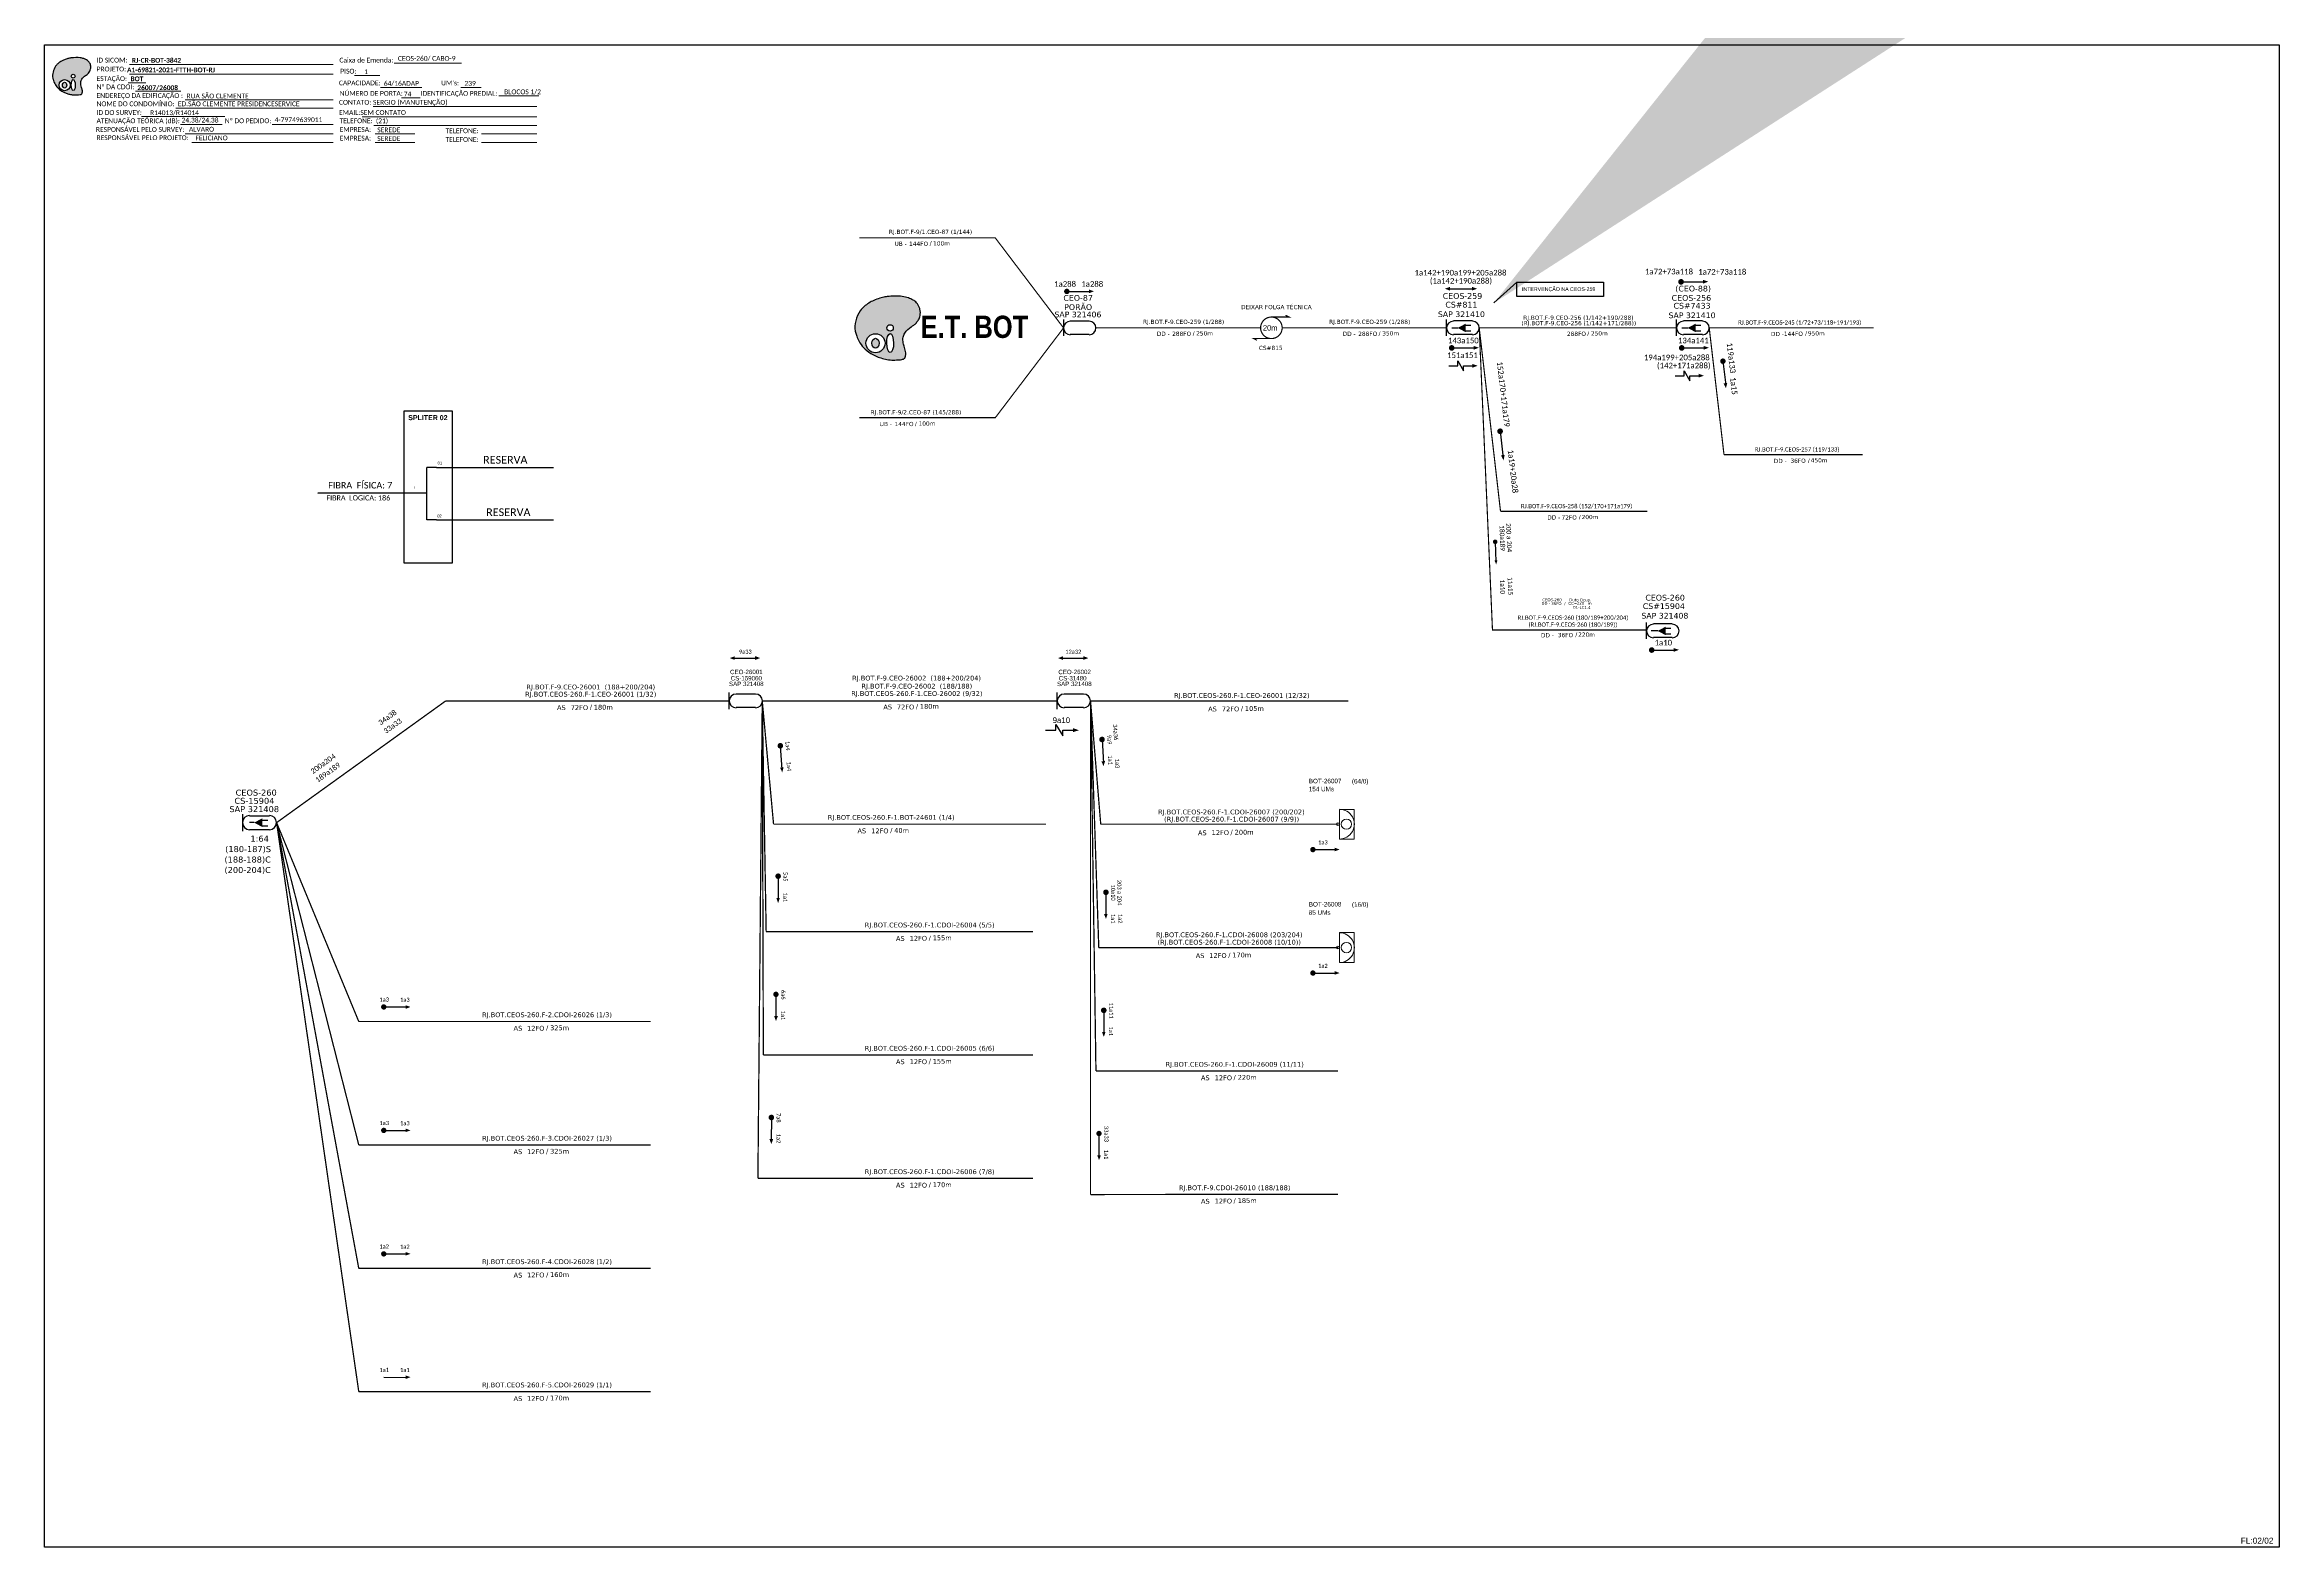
# Model space of a CAD drawing. Header units: metres. Extents: x -203 to 1885, y -55 to 636.
# Drawn here: x 857 to 1885, y -55 to 636 of the extents above; entities that cross this region are included whole.
import ezdxf
from ezdxf.enums import TextEntityAlignment as Align

# ---------------------------------------------------------------- set-up
doc = ezdxf.new("R2010")
doc.units = ezdxf.units.M
for name, color, linetype, lineweight in [('10.4-Postes', 1, 'Continuous', 0), ("20.0-LEGENDA DOS CDO'S", 1, 'Continuous', 0), ('20.2-CDO_POSTE', 1, 'Continuous', 5), ('40.1-ETIQUETAS', 1, 'Continuous', 20)]:
    doc.layers.add(name, color=color, linetype=linetype, lineweight=lineweight)
for name, color, linetype in [('20.4-CEOS', 1, 'Continuous'), ('20.5-CABO AÉREO', 1, 'Continuous'), ('20.5-CEO', 1, 'Continuous'), ('30.4-Selo', 7, 'Continuous'), ('CAP a instalar', 1, 'Continuous'), ('E.T.', 7, 'Continuous'), ('label_cabos', 7, 'Continuous'), ('LC', 7, 'Continuous'), ('SETA', 7, 'Continuous'), ('surveys legendas', 7, 'Continuous'), ('UNIFILAR', 7, 'Continuous')]:
    doc.layers.add(name, color=color, linetype=linetype)
doc.layers.get('LC').off()
doc.styles.add('ARIAL', font='arial.ttf')
doc.styles.add('ROMANS', font='romans.shx')
doc.styles.add('siredit', font='verdana.ttf')
doc.styles.get("Standard").update_dxf_attribs({"font": 'arial.ttf'})
doc.styles.add('SWISS BIT', font='swisscb.ttf')
doc.styles.add('WMF-Calibri0', font='calibri.ttf')
doc.styles.add('WMF-Calibri1', font='calibrib.ttf')
doc.linetypes.add('FENCELINE1', pattern='A,0.25,-0.1,[133,ltypeshp.shx,S=0.1,R=0,X=-0.1,Y=0],-0.1,1', length=1.45)
doc.dimstyles.new('CL', dxfattribs={"dimtxt": 1, "dimasz": 2, "dimexe": 0.18, "dimexo": 0.0625, "dimgap": 0.09, "dimtad": 0, "dimdec": 0, "dimrnd": 1, "dimzin": 0, "dimdsep": 46, "dimtxsty": 'siredit', "dimblk": 'NONE', "dimcen": 0, "dimse1": 1, "dimse2": 1, "dimsd1": 1, "dimsd2": 1, "dimclrt": 7, "dimadec": 0, "dimazin": 0, "dimtfac": 1, "dimtdec": 0, "dimtofl": 0, "dimtmove": 0, "dimatfit": 3, "dimfxl": 0, "dimtolj": 1, "dimtzin": 0, "dimarcsym": 0})

# ---------------------------------------------------------------- blocks, each defined once
blk = doc.blocks.new('ETIQUETA_RS5F')
at = {"layer": '40.1-ETIQUETAS', "color": 0, "style": 'siredit'}
blk.add_text('/', height=1.5, dxfattribs=at).set_placement((1.55, -1.95), align=Align.MIDDLE_RIGHT)
for tag, p in [('ETIQUETA_R_SECUNDARIA', (1.18, 2.1)), ('ETIQUETA_R_PRIMARIA', (1.18, 4.1)), ('F_ATIVAS/F_MORTAS', (1.11, -4.24))]:
    blk.add_attdef(tag, text='', height=1.5, dxfattribs=at).set_placement(p, align=Align.MIDDLE_CENTER)
for tag, p in [('TIPO_CABO', (-6.62, -2.12)), ('CAP_CABO', (0.37, -2.09))]:
    blk.add_attdef(tag, text='', height=1.5, dxfattribs=at).set_placement(p, align=Align.MIDDLE_RIGHT)
for tag, p in [('FUSÃO_1', (0.82, -8.39)), ('FUSÃO_2', (0.82, -10.6)), ('FUSÃO_3', (0.82, -12.93)), ('FUSÃO_4', (0.82, -15.14)), ('FUSÃO_5', (0.82, -17.16))]:
    blk.add_attdef(tag, text='', height=1.5, dxfattribs=at).set_placement(p, align=Align.CENTER)
blk.add_attdef('METROS', text='', height=1.5, dxfattribs=at).set_placement((2.11, -1.95), align=Align.MIDDLE_LEFT)
blk = doc.blocks.new('CDOE-TEXTO PADRÃO')
at = {"layer": "20.0-LEGENDA DOS CDO'S", "color": 0, "style": 'ARIAL'}
for tag, p in [('CDO_N', (0.49, 7.39)), ('SAP', (0.51, 1.67)), ('CORDOALHA', (0.5, 4.33)), ('SPLITER_1', (0.59, -0.91)), ('(XX-XX_F)S', (0.54, -8.29)), ('SPLITER_2', (0.6, -3.55)), ('(XX-XX_L)S', (0.55, -10.83)), ('UMS', (0.55, -13.15))]:
    blk.add_attdef(tag, p, '', height=1.7, rotation=0.11799, dxfattribs=at)
blk.add_attdef('FIBRAS_UTILIZADAS', text='', height=1.7, rotation=0.11799, dxfattribs=at).set_placement((19.77, 7.43), align=Align.CENTER)
blk = doc.blocks.new('SAN')
at = {"layer": 'SETA'}
blk.add_lwpolyline([(-2.58, 0), (6.02, 0)], dxfattribs=at)
for points in [[(-2.1, -0.66), (-3.93, 0), (-2.1, 0.67)], [(5.33, 0.68), (7.16, 0.01), (5.33, -0.65)]]:
    blk.add_solid(points, dxfattribs=at)
blk = doc.blocks.new('Inst CB DT OCUP CFOA-SM-DD-S-36')
at = {"layer": 'label_cabos', "color": 0, "style": 'siredit'}
for tag, flags, p in [('ID_ATIVIDADE', 3, (1.31, 2.67)), ('FATOR', 1, (11.56, 2.55))]:
    blk.add_attdef(tag, text='', height=1, rotation=359.69001, dxfattribs=dict(at, flags=flags)).set_placement(p, align=Align.MIDDLE_CENTER)
for tag, p in [('TIPO_CABO', (1.11, 0)), ('DESTINO_CABO', (3.13, 1.26)), ('CABO', (4.69, -0.05)), ('/', (7.71, -0.05)), ('LANCE', (10.41, 0.02)), ('TIPO_CABO', (13.11, 1.24)), ('UND', (16.46, 0)), ('FID', (13.65, -1.41))]:
    blk.add_attdef(tag, text='', height=1, rotation=359.69001, dxfattribs=at).set_placement(p, align=Align.MIDDLE_CENTER)
blk.add_attdef('QTDE', (11.93, -0.45), '', height=1, rotation=359.69001, dxfattribs=at)
blk = doc.blocks.new('OI')
h = blk.add_hatch(color=40)
edge = h.paths.add_edge_path()
edge.add_spline(control_points=[(4.35, -0.67), (3.92, -0.99), (3.26, -1.5), (2.81, -2.59), (2.9, -3.5), (3.06, -4.27), (3.31, -4.85), (3.37, -5.39), (3.4, -5.88), (3.2, -6.4), (2.54, -6.61), (1.65, -6.63), (0.55, -6.67), (-0.56, -6.42), (-1.61, -6.14), (-2.77, -5.61), (-3.92, -4.77), (-4.89, -3.7), (-5.34, -2.65), (-5.6, -1.94), (-5.85, -0.96), (-5.71, 0.47), (-5.1, 2.02), (-4.14, 3.02), (-3.3, 3.61), (-2.37, 4.16), (-1.36, 4.44), (-0.56, 4.7), (0.79, 4.85), (2.24, 4.97), (3.79, 4.57), (4.67, 4.21), (5.44, 3.65), (5.76, 2.99), (6.03, 2.21), (6.01, 1.46), (5.72, 0.64), (5.31, 0.08), (4.88, -0.38), (4.51, -0.55), (4.35, -0.67)], knot_values=[0, 0, 0, 0, 1.60434, 2.417191, 3.427595, 4.282808, 4.776746, 5.304182, 5.888771, 6.258406, 6.858137, 7.79129, 8.986195, 10.124242, 11.187857, 12.242908, 13.953784, 15.414161, 16.515391, 17.349188, 17.675853, 19.552021, 21.515531, 22.568638, 23.63245, 24.621084, 25.782718, 26.745347, 27.142653, 29.870543, 31.004649, 31.921532, 32.709589, 33.801391, 34.042471, 35.192333, 35.971461, 36.628871, 37.254359, 37.836911, 37.836911, 37.836911, 37.836911], degree=3, periodic=0)
h.paths.add_polyline_path([(1.13, -0.87, -1), (-0.04, -0.87, -1)], flags=16)
edge = h.paths.add_edge_path(flags=16)
edge.add_ellipse((0.56, -3.59), major_axis=(-0.02, 1.71), ratio=0.361305, start_angle=0, end_angle=360)
h.paths.add_polyline_path([(-0.36, -3.62, -1), (-3.8, -3.62, -1)], flags=16)
edge = h.paths.add_edge_path(flags=0)
edge.add_ellipse((-2.08, -3.62), major_axis=(0, 0.885), ratio=0.758294, start_angle=0, end_angle=360)
at = {"color": 40}
for centre, radius in [((-2.08, -3.62), 1.72), ((0.54, -0.87), 0.587)]:
    blk.add_circle(centre, radius, dxfattribs=at)
blk.add_ellipse((-2.08, -3.62), major_axis=(0, 0.885), ratio=0.758294, start_param=-3.141592653589792, end_param=3.141592653589792, dxfattribs=at)
blk.add_ellipse((0.56, -3.59), major_axis=(-0.02, 1.71), ratio=0.361305, dxfattribs=at)
at = {"color": 40, "start_tangent": (-0.800898, -0.598801), "end_tangent": (-0.800898, -0.598801)}
blk.add_spline([(4.35, -0.67), (3.2, -1.78), (2.9, -2.54), (2.92, -3.55), (3.12, -4.38), (3.28, -4.85), (3.37, -5.37), (3.35, -5.95), (3.2, -6.29), (2.66, -6.55), (1.73, -6.63), (0.54, -6.62), (-0.58, -6.41), (-1.6, -6.11), (-2.56, -5.67), (-3.95, -4.67), (-4.89, -3.56), (-5.37, -2.56), (-5.64, -1.78), (-5.72, -1.46), (-5.63, 0.42), (-4.84, 2.22), (-4.13, 2.99), (-3.27, 3.62), (-2.4, 4.09), (-1.3, 4.47), (-0.37, 4.72), (0.02, 4.77), (2.75, 4.8), (3.85, 4.53), (4.69, 4.16), (5.31, 3.68), (5.85, 2.73), (5.93, 2.5), (5.94, 1.35), (5.67, 0.62), (5.29, 0.08), (4.84, -0.36), (4.35, -0.67)], degree=3, dxfattribs=at)
blk = doc.blocks.new('_None')
blk = doc.blocks.new('*U30')
at = {"color": 3}
blk.add_lwpolyline([(0.0000405, 0.000041), (0.0001936, 0.000041), (0.0001936, 0.0000158), (0.0000405, 0.0000158)], close=True, dxfattribs=at)
at = {"color": 3, "style": 'ARIAL'}
blk.add_attdef('SERVIÇO_EM_EMENDA_EXIST', text='', height=0.00000666, dxfattribs=at).set_placement((0.0001321, 0.0000254), align=Align.RIGHT)
blk.add_attdef('FID', (0.0001344, 0.0000254), '', height=0.00000666, dxfattribs=at)
at = {"layer": '10.4-Postes', "lineweight": 0, "style": 'ROMANS'}
for tag, p, flags in [('ID_ATIVIDADE', (-0.0000068, -0.0000086), 3), ('QTDE', (-0.000006, -0.000014), 3), ('FATOR', (-0.0000019, -0.0000113), 1)]:
    blk.add_attdef(tag, p, '', height=0.00000209, dxfattribs=dict(at, flags=flags))
at = {"color": 3}
blk.add_leader([(-0.0000002, 0.0000042), (0.0000405, 0.000041)], dimstyle='CL', override={"dimgap": 0.09, "dimtad": 0}, dxfattribs=at)

msp = doc.modelspace()

# ---------------------------------------------------------------- linework, layer by layer
at = {"color": 7, "linetype": 'Continuous'}
for p, q in [((1037, 441.5), (1032.5, 441.5)), ((1037, 417.4), (1032.5, 417.4))]:
    msp.add_line(p, q, dxfattribs=at)
at = {"color": 10, "linetype": 'Continuous'}
for p, q in [((1037, 441.5), (1090.8, 441.5)), ((1037, 417.4), (1090.8, 417.4))]:
    msp.add_line(p, q, dxfattribs=at)
at = {"color": 1, "linetype": 'Continuous', "lineweight": 60}
msp.add_line((1032.5, 429.8), (982.3, 429.7), dxfattribs=at)
msp.add_lwpolyline([(856.7, 636), (1884.6, 636), (1884.6, -55.3), (856.7, -55.3)], close=True)
at = {"lineweight": 0}
for points in [[(1017.5, 627.5), (1048.4, 627.5)], [(895.2, 618.4), (903.3, 618.4)], [(895.8, 626.9), (989.4, 626.9)], [(895.8, 622.5), (989.4, 622.5)], [(999.3, 621.8), (1010.9, 621.8)], [(917.1, 606.8), (989.4, 606.8)], [(921.3, 610.6), (989.4, 610.6)], [(1007.8, 607.5), (1083.1, 607.5)], [(1011.2, 616.3), (1030.2, 616.3)], [(901.3, 603), (939.6, 603)], [(1002.8, 602.8), (1083.1, 602.8)], [(1008.1, 598.8), (1083.1, 598.8)]]:
    msp.add_lwpolyline(points, dxfattribs=at)
at = {"color": 7, "lineweight": 0}
for points in [[(898.5, 614.6), (919.4, 614.6)], [(1020.9, 611.6), (1029.4, 611.6)], [(1048.1, 616.3), (1057.5, 616.3)], [(1065.6, 612.4), (1084.1, 612.4)], [(919.2, 599.3), (938.3, 599.3)], [(961.4, 599.3), (989.4, 599.3)], [(921.3, 595), (989.4, 595)], [(924.4, 591), (989.4, 591)], [(1008.8, 595), (1027, 595)], [(1008.8, 591), (1027, 591)], [(1057.6, 595), (1083.1, 595)], [(1057.6, 591), (1083.1, 591)]]:
    msp.add_lwpolyline(points, dxfattribs=at)
at = {"color": 0}
for points, const_width in [([(1608.8, 526.9, 1), (1610.1, 526.9, 1)], 1.29), ([(1326.3, 522.5, 1), (1327.5, 522.5, 1)], 1.29), ([(1421, 510.7, 1.000012), (1421, 500.8, 0.999978)], 0.546), ([(1503.3, 496.5, 1), (1504.6, 496.5, 1)], 1.29), ([(1628.6, 491, 1), (1628.8, 489.8, 1)], 1.29), ([(1526.1, 458.8, 1), (1526.3, 457.5, 1)], 1.29), ([(1523.9, 407.8, 1), (1524, 406.8, 1)], 1.07), ([(1595.3, 357.5, 1), (1596.6, 357.5, 1)], 1.29)]:
    msp.add_lwpolyline(points, format="xyb", close=True, dxfattribs=dict(at, const_width=const_width))
at = {"color": 0, "const_width": 0.512}
for points in [[(1421, 510.7), (1429.2, 510.7), (1427.5, 511.5)], [(1421, 500.8), (1412.8, 500.8), (1414.4, 500)]]:
    msp.add_lwpolyline(points, dxfattribs=at)
at = {"color": 7, "const_width": 1.29}
msp.add_lwpolyline([(1609.1, 496.5, 1), (1610.4, 496.5, 1)], format="xyb", close=True, dxfattribs=at)
at = {"color": 0}
for points in [[(1506.7, 488.3), (1506.7, 490.5), (1509.4, 486), (1509.4, 488.3)], [(1610.8, 483.7), (1610.8, 486), (1613.5, 481.4), (1613.5, 483.7)], [(1321.8, 320.6), (1321.8, 323.3), (1325, 318), (1325, 320.6)]]:
    msp.add_lwpolyline(points, dxfattribs=at)
at = {"color": 7}
msp.add_lwpolyline([(1021.9, 397.6), (1044.3, 397.6), (1044.3, 467.4), (1021.9, 467.4)], close=True, dxfattribs=at)
at = {"color": 7, "linetype": 'Continuous'}
msp.add_lwpolyline([(1032.5, 417.4), (1032.5, 441.5)], dxfattribs=at)
at = {"const_width": 1.26}
for points in [[(1195.1, 314.1, 1), (1195.1, 312.8, 1)], [(1343.1, 317, 1), (1343.1, 315.7, 1)], [(1439.5, 265.7, 1), (1440.7, 265.7, 1)], [(1194.1, 254.1, 1), (1194.1, 252.8, 1)], [(1344.9, 246.7, 1), (1344.9, 245.4, 1)], [(1439.5, 208.9, 1), (1440.7, 208.9, 1)], [(1193.1, 199.7, 1), (1193.1, 198.5, 1)], [(1012.1, 193.3, 1), (1013.3, 193.3, 1)], [(1343.9, 192.4, 1), (1343.9, 191.1, 1)], [(1012.1, 136.5, 1), (1013.3, 136.5, 1)], [(1191, 143.1, 1), (1191, 141.8, 1)], [(1341.7, 135.7, 1), (1341.7, 134.5, 1)], [(1012.1, 79.7, 1), (1013.3, 79.7, 1)]]:
    msp.add_lwpolyline(points, format="xyb", close=True, dxfattribs=at)
at = {"layer": '20.4-CEOS', "color": 5}
for p, q in [((1513.5, 508.9), (1504.7, 508.9)), ((1619.3, 508.9), (1610.5, 508.9)), ((1513.5, 502.6), (1504.7, 502.6)), ((1619.3, 502.6), (1610.5, 502.6)), ((1605.4, 369.5), (1596.7, 369.5)), ((1605.4, 363.2), (1596.7, 363.2)), ((1171.6, 330.3), (1171.6, 338)), ((1174.8, 337.3), (1183.7, 337.3)), ((1183.7, 331), (1174.8, 331)), ((1322.5, 330.3), (1322.5, 338)), ((1325.7, 337.3), (1334.6, 337.3)), ((1334.6, 331), (1325.7, 331)), ((951, 281.3), (960.1, 281.3)), ((960.1, 274.8), (951, 274.8))]:
    msp.add_line(p, q, dxfattribs=at)
for points in [[(1501.6, 502), (1501.6, 509.5)], [(1504, 505.7), (1506.7, 505.7)], [(1504, 505.7), (1506.7, 505.7)], [(1510.1, 507), (1512.8, 507)], [(1510.1, 507), (1512.8, 507)], [(1510.1, 504.4), (1512.8, 504.4)], [(1510.1, 504.4), (1512.8, 504.4)], [(1607.4, 502), (1607.4, 509.5)], [(1609.8, 505.7), (1612.5, 505.7)], [(1609.8, 505.7), (1612.5, 505.7)], [(1615.9, 507), (1618.6, 507)], [(1615.9, 507), (1618.6, 507)], [(1615.9, 504.4), (1618.6, 504.4)], [(1615.9, 504.4), (1618.6, 504.4)], [(1593.6, 362.6), (1593.6, 370.1)], [(1598.7, 366.3), (1595.7, 366.3)], [(1602.1, 367.6), (1604.8, 367.6)], [(1602.1, 365), (1604.8, 365)], [(947.8, 274.1), (947.8, 282)], [(953.1, 278.1), (950.9, 278.1)], [(956.7, 279.3), (959.4, 279.3)], [(956.7, 276.6), (959.4, 276.6)]]:
    msp.add_lwpolyline(points, dxfattribs=at)
for points in [[(1506.7, 505.7, 0, 3.84, 0), (1510.3, 505.7, 3.84, 3.84, 0)], [(1506.7, 505.7, 0, 3.84, 0), (1510.3, 505.7, 3.84, 3.84, 0)], [(1612.5, 505.7, 0, 3.84, 0), (1616.1, 505.7, 3.84, 3.84, 0)], [(1612.5, 505.7, 0, 3.84, 0), (1616.1, 505.7, 3.84, 3.84, 0)], [(1598.7, 366.3, 0, 3.84, 0), (1602.3, 366.3, 3.84, 3.84, 0)], [(953.1, 278.1, 0, 4.01, 0), (956.8, 278.1, 4.01, 4.01, 0)]]:
    msp.add_lwpolyline(points, format="xyseb", dxfattribs=at)
for centre, radius, start, end in [((1504.7, 505.7), 3.11, 90, 270), ((1513.5, 505.7), 3.11, 270, 90), ((1610.5, 505.7), 3.11, 90, 270), ((1619.3, 505.7), 3.11, 270, 90), ((1596.7, 366.3), 3.11, 90, 270), ((1605.4, 366.3), 3.11, 270, 90), ((1174.8, 334.1), 3.17, 90, 270), ((1183.7, 334.1), 3.17, 270, 90), ((1325.7, 334.1), 3.17, 90, 270), ((1334.6, 334.1), 3.17, 270, 90), ((951, 278.1), 3.25, 90, 270), ((960.1, 278.1), 3.25, 270, 90)]:
    msp.add_arc(centre, radius, start, end, dxfattribs=at)
at = {"layer": '20.5-CABO AÉREO', "color": 7, "ltscale": 50, "const_width": 0.52}
for points in [[(1231.5, 547.1), (1294, 547.1), (1325.4, 505.7)], [(1231.5, 464.4), (1294, 464.4), (1325.4, 505.7)]]:
    msp.add_lwpolyline(points, dxfattribs=at)
at = {"layer": '20.5-CABO AÉREO', "color": 0, "ltscale": 50, "const_width": 0.52}
for points in [[(1340.3, 505.7), (1416.1, 505.7)], [(1425.9, 505.7), (1501.6, 505.7)], [(1516.6, 505.7), (1523.4, 447.4)], [(1622.4, 505.7), (1629.2, 447.4)], [(1523.4, 447.4), (1526.4, 421.3)], [(1629.2, 447.4), (1693, 447.4)], [(1526.5, 421.3), (1594, 421.3)]]:
    msp.add_lwpolyline(points, dxfattribs=at)
at = {"layer": '20.5-CABO AÉREO', "color": 5, "ltscale": 50, "const_width": 0.52}
for points in [[(1516.6, 505.7), (1607.4, 505.7)], [(1516.6, 505.7), (1522.7, 366.7), (1593.6, 366.7)]]:
    msp.add_lwpolyline(points, dxfattribs=at)
at = {"layer": '20.5-CEO', "color": 0}
for p, q in [((1328.5, 508.9), (1337.2, 508.9)), ((1337.2, 502.6), (1328.5, 502.6))]:
    msp.add_line(p, q, dxfattribs=at)
msp.add_lwpolyline([(1325.4, 509.5), (1325.4, 502)], dxfattribs=at)
for centre, start, end in [((1328.5, 505.7), 90, 270), ((1337.2, 505.7), 270, 90)]:
    msp.add_arc(centre, 3.11, start, end, dxfattribs=at)
at = {"layer": '40.1-ETIQUETAS', "color": 0, "const_width": 0.52}
msp.add_lwpolyline([(1622.4, 505.7), (1698.1, 505.7)], dxfattribs=at)
at = {"layer": '40.1-ETIQUETAS', "color": 1}
for points in [[(1452.3, 284.2), (1459.1, 284.2), (1459.1, 270.5), (1452.3, 270.5)], [(1452.3, 227.5), (1459.1, 227.5), (1459.1, 213.7), (1452.3, 213.7)]]:
    msp.add_lwpolyline(points, close=True, dxfattribs=at)
for centre, major_axis, start_param, end_param in [((1451.6, 277.4), (-0.449, 0.449), 2.356194490191767, 8.639379797371353), ((1452.3, 277.4), (-4.85, 4.85), 2.356194, 5.497787), ((1455.5, 277.4), (1.67, 1.67), 3.926991, 10.210176), ((1452.3, 220.6), (-4.85, 4.85), 2.356194, 5.497787), ((1455.5, 220.6), (1.67, 1.67), 3.926991, 10.210176)]:
    msp.add_ellipse(centre, major_axis=major_axis, ratio=1, start_param=start_param, end_param=end_param, dxfattribs=at)
at = {"layer": '40.1-ETIQUETAS', "color": 8}
msp.add_ellipse((1451.6, 220.6), major_axis=(-0.449, 0.449), ratio=1, start_param=2.356194490191767, end_param=8.639379797371353, dxfattribs=at)
at = {"layer": 'CAP a instalar', "color": 5, "linetype": 'FENCELINE1', "ltscale": 7, "const_width": 0.589}
for points in [[(963.4, 278.1), (1041.2, 334.1)], [(1041.2, 334.1), (1171.6, 334.1)], [(1186.8, 334.1), (1322.5, 334.1)]]:
    msp.add_lwpolyline(points, dxfattribs=at)
at = {"layer": 'CAP a instalar', "color": 8, "linetype": 'FENCELINE1', "ltscale": 7, "const_width": 0.589}
for points in [[(1186.8, 334.1), (1184.8, 114.4)], [(1186.8, 334.1), (1187.3, 171.2)], [(1186.8, 334.1), (1188.6, 227.9)], [(1337.8, 334.1), (1337.8, 107)], [(1337.8, 334.1), (1340.3, 163.8)], [(1001.2, 16.3), (963.4, 278.1), (963.4, 278.1)], [(1001.2, 186.6), (963.4, 278.1)], [(1001.2, 129.8), (963.4, 278.1)], [(1001.2, 73), (963.4, 278.1)], [(1188.6, 227.9), (1311.4, 228)], [(1001.2, 186.6), (1135.4, 186.6)], [(1187.3, 171.2), (1311.4, 171.2)], [(1340.3, 163.8), (1451.6, 163.8)], [(1001.2, 129.8), (1135.4, 129.8)], [(1184.8, 114.4), (1311.4, 114.4)], [(1184.8, 114.4), (1184.8, 114.4)], [(1202.5, 114.4), (1202.5, 114.4)], [(1337.8, 107), (1451.6, 107.1)], [(1340.3, 107), (1340.3, 107)], [(1342.8, 107), (1342.8, 107)], [(1001.2, 73), (1135.4, 73)], [(1008.8, 73), (1008.8, 73)], [(1026.6, 73), (1026.6, 73)], [(1001.2, 16.3), (1135.4, 16.3)], [(1026.6, 16.3), (1026.6, 16.3)]]:
    msp.add_lwpolyline(points, dxfattribs=at)
at = {"layer": 'CAP a instalar', "color": 7, "linetype": 'FENCELINE1', "ltscale": 7, "const_width": 0.589}
for points in [[(1186.8, 334.1), (1192, 277.4)], [(1337.8, 334.1), (1456.4, 334.1)], [(1192, 277.4), (1317.3, 277.4)]]:
    msp.add_lwpolyline(points, dxfattribs=at)
at = {"layer": 'CAP a instalar', "linetype": 'FENCELINE1', "ltscale": 7, "const_width": 0.589}
msp.add_lwpolyline([(1337.8, 334.1), (1341.6, 220.6)], dxfattribs=at)
at = {"layer": 'CAP a instalar', "color": 1, "linetype": 'FENCELINE1', "ltscale": 7, "const_width": 0.589}
for points in [[(1337.8, 334.1), (1342.5, 277.4)], [(1342.5, 277.4), (1451.6, 277.4)], [(1341.6, 220.6), (1451.6, 220.6)]]:
    msp.add_lwpolyline(points, dxfattribs=at)
at = {"layer": 'SETA', "color": 0}
for points in [[(1609.5, 526.9), (1620.5, 526.9)], [(1326.9, 522.5), (1338, 522.5)], [(1503.1, 523.7), (1514.2, 523.7)], [(1503.9, 496.5), (1515, 496.5)], [(1609.7, 496.5), (1620.8, 496.5)], [(1502.6, 488.3), (1506.7, 488.3)], [(1509.4, 488.3), (1513.5, 488.3)], [(1606.7, 483.7), (1610.8, 483.7)], [(1613.5, 483.7), (1617.6, 483.7)], [(1628.7, 490.4), (1630, 479.4)], [(1526.2, 458.2), (1527.5, 447.2)], [(1524, 407.3), (1524.3, 398.1)], [(1595.9, 357.5), (1607, 357.5)], [(1317.1, 320.6), (1321.8, 320.6)], [(1325, 320.6), (1329.7, 320.6)]]:
    msp.add_lwpolyline(points, dxfattribs=at)
at = {"layer": 'SETA'}
for points in [[(1173.6, 353.8), (1184.4, 353.8)], [(1324.5, 353.8), (1335.4, 353.8)], [(1195.1, 313.4), (1195.8, 302.6)], [(1343.1, 316.3), (1343.7, 305.5)], [(1440.1, 265.7), (1451, 265.7)], [(1194.1, 253.4), (1194.1, 242.6)], [(1344.9, 246.1), (1344.8, 235.2)], [(1440.1, 208.9), (1451, 208.9)], [(1193.1, 199.1), (1193.1, 188.3)], [(1012.7, 193.3), (1023.5, 193.3)], [(1343.9, 191.8), (1343.9, 180.9)], [(1012.7, 136.5), (1023.5, 136.5)], [(1191, 142.5), (1190.9, 131.6)], [(1341.7, 135.1), (1341.7, 124.3)], [(1012.7, 79.7), (1023.5, 79.7)], [(1012.7, 23), (1023.5, 22.9)]]:
    msp.add_lwpolyline(points, dxfattribs=at)
at = {"layer": 'SETA', "color": 0}
for points in [[(1503.1, 524.6), (1500.8, 523.7), (1503.1, 522.9)], [(1513.3, 524.6), (1515.7, 523.7), (1513.3, 522.9)], [(1619.6, 527.8), (1622, 527), (1619.6, 526.1)], [(1337.1, 523.4), (1339.4, 522.5), (1337.1, 521.7)], [(1514.1, 497.4), (1516.5, 496.6), (1514.1, 495.7)], [(1619.9, 497.4), (1622.3, 496.6), (1619.9, 495.7)], [(1513.5, 489.1), (1515.9, 488.3), (1513.5, 487.4)], [(1617.6, 484.6), (1620, 483.7), (1617.6, 482.9)], [(1630.7, 480.4), (1630.1, 478), (1629, 480.2)], [(1528.3, 447.3), (1527.8, 444.8), (1526.6, 447.1)], [(1525, 398.8), (1524.4, 396.9), (1523.6, 398.8)], [(1606.1, 358.4), (1608.5, 357.6), (1606.1, 356.7)], [(1329.7, 321.6), (1332.5, 320.6), (1329.7, 319.7)]]:
    msp.add_solid(points, dxfattribs=at)
at = {"layer": 'SETA'}
for points in [[(1183.6, 354.7), (1185.9, 353.8), (1183.6, 353)], [(1334.5, 354.7), (1336.8, 353.8), (1334.5, 353)], [(1196.6, 303.5), (1196, 301.2), (1195, 303.4)], [(1344.5, 306.4), (1343.8, 304.1), (1342.8, 306.3)], [(1450.1, 266.6), (1452.4, 265.7), (1450.1, 264.9)], [(1194.9, 243.4), (1194.1, 241.1), (1193.3, 243.4)], [(1345.7, 236.1), (1344.9, 233.8), (1344, 236.1)], [(1450.1, 209.8), (1452.4, 208.9), (1450.1, 208.1)], [(1022.7, 194.1), (1025, 193.3), (1022.7, 192.4)], [(1194, 189.1), (1193.1, 186.8), (1192.3, 189.1)], [(1344.7, 181.8), (1343.9, 179.5), (1343.1, 181.8)], [(1022.7, 137.4), (1025, 136.5), (1022.7, 135.7)], [(1191.8, 132.5), (1191, 130.2), (1190.1, 132.5)], [(1342.6, 125.1), (1341.7, 122.8), (1340.9, 125.1)], [(1022.7, 80.6), (1025, 79.7), (1022.7, 78.9)], [(1022.7, 23.8), (1025, 23), (1022.7, 22.1)]]:
    msp.add_solid(points, dxfattribs=at)

# ---------------------------------------------------------------- block references
at = {"color": 7, "xscale": 1.494060215586407, "yscale": 1.494060215586409, "zscale": 1.494060215586409, "rotation": 0.153289602394906}
msp.add_blockref('OI', (869, 622.8), dxfattribs=at)
at = {"color": 0, "lineweight": 0, "xscale": 259999.9999999189, "yscale": 259999.9999999177, "zscale": 259999.9999999189}
msp.add_blockref('*U30', (1523.4, 516.1), dxfattribs=at).add_auto_attribs({'SERVIÇO_EM_EMENDA_EXIST': 'INTERVENÇÃO NA', 'FID': 'CEOS-259'})
at = {"layer": '20.2-CDO_POSTE', "color": 5}
ref = msp.add_blockref('CDOE-TEXTO PADRÃO', (1171.3, 335), dxfattribs=dict(at, xscale=1.195416217056902, yscale=1.195416217056838, zscale=1.195416217056839))
ref.add_attrib('CDO_N', 'SAP 321408', (1171.5, 340.9), dxfattribs={"layer": "20.0-LEGENDA DOS CDO'S", "color": 0, "height": 2.03, "rotation": 0.118, "style": 'ARIAL'})
ref = msp.add_blockref('CDOE-TEXTO PADRÃO', (1173.8, 337.5), dxfattribs=dict(at, xscale=1.195416217056902, yscale=1.195416217056838, zscale=1.195416217056839))
ref.add_attrib('CDO_N', 'CS-159060', (1172.3, 343.5), dxfattribs={"layer": "20.0-LEGENDA DOS CDO'S", "color": 0, "height": 2.03, "rotation": 0.118, "style": 'ARIAL'})
ref.add_attrib('SAP', 'CEO-26001', (1172, 346.4), dxfattribs={"layer": "20.0-LEGENDA DOS CDO'S", "color": 0, "height": 2.03, "rotation": 0.118, "style": 'ARIAL'})
ref = msp.add_blockref('CDOE-TEXTO PADRÃO', (1322.3, 334.9), dxfattribs=dict(at, xscale=1.195416217056902, yscale=1.195416217056838, zscale=1.195416217056839))
ref.add_attrib('CDO_N', 'SAP 321408', (1322.4, 340.9), dxfattribs={"layer": "20.0-LEGENDA DOS CDO'S", "color": 0, "height": 2.03, "rotation": 0.118, "style": 'ARIAL'})
ref = msp.add_blockref('CDOE-TEXTO PADRÃO', (1324.7, 337.5), dxfattribs=dict(at, xscale=1.195416217056902, yscale=1.195416217056838, zscale=1.195416217056839))
ref.add_attrib('CDO_N', 'CS-31480', (1323.2, 343.5), dxfattribs={"layer": "20.0-LEGENDA DOS CDO'S", "color": 0, "height": 2.03, "rotation": 0.118, "style": 'ARIAL'})
ref.add_attrib('SAP', 'CEO-26002', (1323, 346.4), dxfattribs={"layer": "20.0-LEGENDA DOS CDO'S", "color": 0, "height": 2.03, "rotation": 0.118, "style": 'ARIAL'})
at = {"layer": '40.1-ETIQUETAS', "color": 0}
ref = msp.add_blockref('ETIQUETA_RS5F', (1262.7, 547.2), dxfattribs=dict(at, xscale=1.300000000000011, yscale=1.300000000000011, zscale=1.3))
ref.add_attrib('ETIQUETA_R_SECUNDARIA', 'RJ.BOT.F-9/1.CEO-87 (1/144)', dxfattribs={"color": 0, "height": 1.95, "style": 'siredit'}).set_placement((1264.2, 549.9), align=Align.MIDDLE_CENTER)
ref.add_attrib('TIPO_CABO', 'UB - ', dxfattribs={"color": 0, "height": 1.95, "style": 'siredit'}).set_placement((1254.1, 544.4), align=Align.MIDDLE_RIGHT)
ref.add_attrib('CAP_CABO', '144FO', dxfattribs={"color": 0, "height": 1.95, "style": 'siredit'}).set_placement((1263.1, 544.4), align=Align.MIDDLE_RIGHT)
ref.add_attrib('METROS', '100m', dxfattribs={"color": 0, "height": 1.95, "style": 'siredit'}).set_placement((1265.4, 544.6), align=Align.MIDDLE_LEFT)
ref = msp.add_blockref('ETIQUETA_RS5F', (1255.9, 464.2), dxfattribs=dict(at, xscale=1.300000000000011, yscale=1.300000000000011, zscale=1.3))
ref.add_attrib('ETIQUETA_R_SECUNDARIA', 'RJ.BOT.F-9/2.CEO-87 (145/288)', dxfattribs={"color": 0, "height": 1.95, "style": 'siredit'}).set_placement((1257.5, 466.9), align=Align.MIDDLE_CENTER)
ref.add_attrib('TIPO_CABO', 'UB - ', dxfattribs={"color": 0, "height": 1.95, "style": 'siredit'}).set_placement((1247.3, 461.5), align=Align.MIDDLE_RIGHT)
ref.add_attrib('CAP_CABO', '144FO', dxfattribs={"color": 0, "height": 1.95, "style": 'siredit'}).set_placement((1256.4, 461.5), align=Align.MIDDLE_RIGHT)
ref.add_attrib('METROS', '100m', dxfattribs={"color": 0, "height": 1.95, "style": 'siredit'}).set_placement((1258.7, 461.7), align=Align.MIDDLE_LEFT)
at = {"layer": '40.1-ETIQUETAS', "color": 7}
ref = msp.add_blockref('ETIQUETA_RS5F', (1106.2, 334.1), dxfattribs=dict(at, xscale=1.471504840212049, yscale=1.471504840212035, zscale=1.471504840212037))
ref.add_attrib('ETIQUETA_R_PRIMARIA', 'RJ.BOT.F-9.CEO-26001  (188+200/204)', dxfattribs={"color": 1, "height": 2.207, "style": 'siredit'}).set_placement((1107.9, 340.5), align=Align.MIDDLE_CENTER)
ref.add_attrib('ETIQUETA_R_SECUNDARIA', 'RJ.BOT.CEOS-260.F-1.CEO-26001 (1/32)', dxfattribs={"color": 0, "height": 2.207, "style": 'siredit'}).set_placement((1107.9, 337.2), align=Align.MIDDLE_CENTER)
ref.add_attrib('TIPO_CABO', 'AS', dxfattribs={"color": 0, "height": 2.21, "style": 'siredit'}).set_placement((1096.4, 331), align=Align.MIDDLE_RIGHT)
ref.add_attrib('CAP_CABO', '72FO', dxfattribs={"color": 0, "height": 2.21, "style": 'siredit'}).set_placement((1106.7, 331), align=Align.MIDDLE_RIGHT)
ref.add_attrib('METROS', '180m', dxfattribs={"color": 0, "height": 2.21, "style": 'siredit'}).set_placement((1109.3, 331.2), align=Align.MIDDLE_LEFT)
ref = msp.add_blockref('ETIQUETA_RS5F', (1405.7, 333.5), dxfattribs=dict(at, xscale=1.471504840212049, yscale=1.471504840212035, zscale=1.471504840212037))
ref.add_attrib('ETIQUETA_R_SECUNDARIA', 'RJ.BOT.CEOS-260.F-1.CEO-26001 (12/32)', dxfattribs={"color": 0, "height": 2.207, "style": 'siredit'}).set_placement((1407.4, 336.6), align=Align.MIDDLE_CENTER)
ref.add_attrib('TIPO_CABO', 'AS', dxfattribs={"color": 0, "height": 2.21, "style": 'siredit'}).set_placement((1395.9, 330.4), align=Align.MIDDLE_RIGHT)
ref.add_attrib('CAP_CABO', '72FO', dxfattribs={"color": 0, "height": 2.21, "style": 'siredit'}).set_placement((1406.2, 330.4), align=Align.MIDDLE_RIGHT)
ref.add_attrib('METROS', '105m', dxfattribs={"color": 0, "height": 2.21, "style": 'siredit'}).set_placement((1408.8, 330.6), align=Align.MIDDLE_LEFT)
at = {"layer": '40.1-ETIQUETAS', "color": 1}
ref = msp.add_blockref('CDOE-TEXTO PADRÃO', (1447.1, 282.3), dxfattribs=dict(at, xscale=1.226254052889374, yscale=1.226254052889395, zscale=1.226254052889404))
ref.add_attrib('CDO_N', 'BOT-26007', (1438.2, 296.2), dxfattribs={"layer": "20.0-LEGENDA DOS CDO'S", "color": 0, "height": 2.08, "rotation": 0.118, "style": 'ARIAL'})
ref.add_attrib('CORDOALHA', '154 UMs', (1438.2, 292.5), dxfattribs={"layer": "20.0-LEGENDA DOS CDO'S", "color": 0, "height": 2.08, "rotation": 0.118, "style": 'ARIAL'})
ref.add_attrib('FIBRAS_UTILIZADAS', '          (64/0)', dxfattribs={"layer": "20.0-LEGENDA DOS CDO'S", "color": 0, "height": 2.084, "rotation": 0.118, "style": 'ARIAL'}).set_placement((1457.8, 296.1), align=Align.CENTER)
at = {"layer": '40.1-ETIQUETAS', "color": 7}
ref = msp.add_blockref('ETIQUETA_RS5F', (1244.4, 277.4), dxfattribs=dict(at, xscale=1.471504840212049, yscale=1.471504840212035, zscale=1.471504840212037))
ref.add_attrib('ETIQUETA_R_SECUNDARIA', 'RJ.BOT.CEOS-260.F-1.BOT-24601 (1/4)', dxfattribs={"color": 0, "height": 2.207, "style": 'siredit'}).set_placement((1246.1, 280.5), align=Align.MIDDLE_CENTER)
ref.add_attrib('TIPO_CABO', 'AS', dxfattribs={"color": 0, "height": 2.21, "style": 'siredit'}).set_placement((1234.6, 274.3), align=Align.MIDDLE_RIGHT)
ref.add_attrib('CAP_CABO', '12FO', dxfattribs={"color": 0, "height": 2.21, "style": 'siredit'}).set_placement((1244.9, 274.3), align=Align.MIDDLE_RIGHT)
ref.add_attrib('METROS', '40m', dxfattribs={"color": 0, "height": 2.21, "style": 'siredit'}).set_placement((1247.5, 274.5), align=Align.MIDDLE_LEFT)
at = {"layer": '40.1-ETIQUETAS', "color": 1}
ref = msp.add_blockref('CDOE-TEXTO PADRÃO', (1447.1, 225.5), dxfattribs=dict(at, xscale=1.226254052889374, yscale=1.226254052889395, zscale=1.226254052889404))
ref.add_attrib('CDO_N', 'BOT-26008', (1438.2, 239.5), dxfattribs={"layer": "20.0-LEGENDA DOS CDO'S", "color": 0, "height": 2.08, "rotation": 0.118, "style": 'ARIAL'})
ref.add_attrib('CORDOALHA', '85 UMs', (1438.2, 235.7), dxfattribs={"layer": "20.0-LEGENDA DOS CDO'S", "color": 0, "height": 2.08, "rotation": 0.118, "style": 'ARIAL'})
ref.add_attrib('FIBRAS_UTILIZADAS', '          (16/0)', dxfattribs={"layer": "20.0-LEGENDA DOS CDO'S", "color": 0, "height": 2.084, "rotation": 0.118, "style": 'ARIAL'}).set_placement((1457.8, 239.4), align=Align.CENTER)
at = {"layer": '40.1-ETIQUETAS', "color": 8}
ref = msp.add_blockref('ETIQUETA_RS5F', (1262.1, 227.9), dxfattribs=dict(at, xscale=1.471504840212049, yscale=1.471504840212035, zscale=1.471504840212037))
ref.add_attrib('ETIQUETA_R_SECUNDARIA', 'RJ.BOT.CEOS-260.F-1.CDOI-26004 (5/5)', dxfattribs={"layer": '30.4-Selo', "color": 0, "height": 2.207, "style": 'siredit'}).set_placement((1263.8, 231), align=Align.MIDDLE_CENTER)
ref.add_attrib('TIPO_CABO', 'AS', dxfattribs={"color": 0, "height": 2.21, "style": 'siredit'}).set_placement((1252.3, 224.8), align=Align.MIDDLE_RIGHT)
ref.add_attrib('CAP_CABO', '12FO', dxfattribs={"color": 0, "height": 2.21, "style": 'siredit'}).set_placement((1262.6, 224.9), align=Align.MIDDLE_RIGHT)
ref.add_attrib('METROS', '155m', dxfattribs={"color": 0, "height": 2.21, "style": 'siredit'}).set_placement((1265.2, 225.1), align=Align.MIDDLE_LEFT)
ref = msp.add_blockref('ETIQUETA_RS5F', (1086.1, 186.6), dxfattribs=dict(at, xscale=1.471504840212049, yscale=1.471504840212035, zscale=1.471504840212037))
ref.add_attrib('ETIQUETA_R_SECUNDARIA', 'RJ.BOT.CEOS-260.F-2.CDOI-26026 (1/3)', dxfattribs={"layer": '30.4-Selo', "color": 0, "height": 2.207, "style": 'siredit'}).set_placement((1087.8, 189.7), align=Align.MIDDLE_CENTER)
ref.add_attrib('TIPO_CABO', 'AS', dxfattribs={"color": 0, "height": 2.21, "style": 'siredit'}).set_placement((1076.4, 183.5), align=Align.MIDDLE_RIGHT)
ref.add_attrib('CAP_CABO', '12FO', dxfattribs={"color": 0, "height": 2.21, "style": 'siredit'}).set_placement((1086.6, 183.5), align=Align.MIDDLE_RIGHT)
ref.add_attrib('METROS', '325m', dxfattribs={"color": 0, "height": 2.21, "style": 'siredit'}).set_placement((1089.2, 183.7), align=Align.MIDDLE_LEFT)
ref = msp.add_blockref('ETIQUETA_RS5F', (1262.1, 171.2), dxfattribs=dict(at, xscale=1.471504840212049, yscale=1.471504840212035, zscale=1.471504840212037))
ref.add_attrib('ETIQUETA_R_SECUNDARIA', 'RJ.BOT.CEOS-260.F-1.CDOI-26005 (6/6)', dxfattribs={"layer": '30.4-Selo', "color": 0, "height": 2.207, "style": 'siredit'}).set_placement((1263.8, 174.3), align=Align.MIDDLE_CENTER)
ref.add_attrib('TIPO_CABO', 'AS', dxfattribs={"color": 0, "height": 2.21, "style": 'siredit'}).set_placement((1252.3, 168.1), align=Align.MIDDLE_RIGHT)
ref.add_attrib('CAP_CABO', '12FO', dxfattribs={"color": 0, "height": 2.21, "style": 'siredit'}).set_placement((1262.6, 168.1), align=Align.MIDDLE_RIGHT)
ref.add_attrib('METROS', '155m', dxfattribs={"color": 0, "height": 2.21, "style": 'siredit'}).set_placement((1265.2, 168.3), align=Align.MIDDLE_LEFT)
ref = msp.add_blockref('ETIQUETA_RS5F', (1402.3, 163.8), dxfattribs=dict(at, xscale=1.471504840212049, yscale=1.471504840212035, zscale=1.471504840212037))
ref.add_attrib('ETIQUETA_R_SECUNDARIA', 'RJ.BOT.CEOS-260.F-1.CDOI-26009 (11/11)', dxfattribs={"layer": '30.4-Selo', "color": 0, "height": 2.207, "style": 'siredit'}).set_placement((1404.1, 166.9), align=Align.MIDDLE_CENTER)
ref.add_attrib('TIPO_CABO', 'AS', dxfattribs={"color": 0, "height": 2.21, "style": 'siredit'}).set_placement((1392.6, 160.7), align=Align.MIDDLE_RIGHT)
ref.add_attrib('CAP_CABO', '12FO', dxfattribs={"color": 0, "height": 2.21, "style": 'siredit'}).set_placement((1402.9, 160.7), align=Align.MIDDLE_RIGHT)
ref.add_attrib('METROS', '220m', dxfattribs={"color": 0, "height": 2.21, "style": 'siredit'}).set_placement((1405.5, 160.9), align=Align.MIDDLE_LEFT)
ref = msp.add_blockref('ETIQUETA_RS5F', (1086.1, 129.8), dxfattribs=dict(at, xscale=1.471504840212049, yscale=1.471504840212035, zscale=1.471504840212037))
ref.add_attrib('ETIQUETA_R_SECUNDARIA', 'RJ.BOT.CEOS-260.F-3.CDOI-26027 (1/3)', dxfattribs={"layer": '30.4-Selo', "color": 0, "height": 2.207, "style": 'siredit'}).set_placement((1087.8, 132.9), align=Align.MIDDLE_CENTER)
ref.add_attrib('TIPO_CABO', 'AS', dxfattribs={"color": 0, "height": 2.21, "style": 'siredit'}).set_placement((1076.4, 126.7), align=Align.MIDDLE_RIGHT)
ref.add_attrib('CAP_CABO', '12FO', dxfattribs={"color": 0, "height": 2.21, "style": 'siredit'}).set_placement((1086.6, 126.7), align=Align.MIDDLE_RIGHT)
ref.add_attrib('METROS', '325m', dxfattribs={"color": 0, "height": 2.21, "style": 'siredit'}).set_placement((1089.2, 126.9), align=Align.MIDDLE_LEFT)
ref = msp.add_blockref('ETIQUETA_RS5F', (1262.1, 114.4), dxfattribs=dict(at, xscale=1.471504840212049, yscale=1.471504840212035, zscale=1.471504840212037))
ref.add_attrib('ETIQUETA_R_SECUNDARIA', 'RJ.BOT.CEOS-260.F-1.CDOI-26006 (7/8)', dxfattribs={"layer": '30.4-Selo', "color": 0, "height": 2.207, "style": 'siredit'}).set_placement((1263.8, 117.5), align=Align.MIDDLE_CENTER)
ref.add_attrib('TIPO_CABO', 'AS', dxfattribs={"color": 0, "height": 2.21, "style": 'siredit'}).set_placement((1252.3, 111.3), align=Align.MIDDLE_RIGHT)
ref.add_attrib('CAP_CABO', '12FO', dxfattribs={"color": 0, "height": 2.21, "style": 'siredit'}).set_placement((1262.6, 111.3), align=Align.MIDDLE_RIGHT)
ref.add_attrib('METROS', '170m', dxfattribs={"color": 0, "height": 2.21, "style": 'siredit'}).set_placement((1265.2, 111.5), align=Align.MIDDLE_LEFT)
ref = msp.add_blockref('ETIQUETA_RS5F', (1402.3, 107), dxfattribs=dict(at, xscale=1.471504840212049, yscale=1.471504840212035, zscale=1.471504840212037))
ref.add_attrib('ETIQUETA_R_SECUNDARIA', 'RJ.BOT.F-9.CDOI-26010 (188/188)', dxfattribs={"layer": '30.4-Selo', "color": 0, "height": 2.207, "style": 'siredit'}).set_placement((1404.1, 110.1), align=Align.MIDDLE_CENTER)
ref.add_attrib('TIPO_CABO', 'AS', dxfattribs={"color": 0, "height": 2.21, "style": 'siredit'}).set_placement((1392.6, 103.9), align=Align.MIDDLE_RIGHT)
ref.add_attrib('CAP_CABO', '12FO', dxfattribs={"color": 0, "height": 2.21, "style": 'siredit'}).set_placement((1402.9, 104), align=Align.MIDDLE_RIGHT)
ref.add_attrib('METROS', '185m', dxfattribs={"color": 0, "height": 2.21, "style": 'siredit'}).set_placement((1405.5, 104.2), align=Align.MIDDLE_LEFT)
ref = msp.add_blockref('ETIQUETA_RS5F', (1086.1, 73), dxfattribs=dict(at, xscale=1.471504840212049, yscale=1.471504840212035, zscale=1.471504840212037))
ref.add_attrib('ETIQUETA_R_SECUNDARIA', 'RJ.BOT.CEOS-260.F-4.CDOI-26028 (1/2)', dxfattribs={"layer": '30.4-Selo', "color": 0, "height": 2.207, "style": 'siredit'}).set_placement((1087.8, 76.1), align=Align.MIDDLE_CENTER)
ref.add_attrib('TIPO_CABO', 'AS', dxfattribs={"color": 0, "height": 2.21, "style": 'siredit'}).set_placement((1076.4, 69.9), align=Align.MIDDLE_RIGHT)
ref.add_attrib('CAP_CABO', '12FO', dxfattribs={"color": 0, "height": 2.21, "style": 'siredit'}).set_placement((1086.6, 70), align=Align.MIDDLE_RIGHT)
ref.add_attrib('METROS', '160m', dxfattribs={"color": 0, "height": 2.21, "style": 'siredit'}).set_placement((1089.2, 70.2), align=Align.MIDDLE_LEFT)
ref = msp.add_blockref('ETIQUETA_RS5F', (1086.1, 16.3), dxfattribs=dict(at, xscale=1.471504840212049, yscale=1.471504840212035, zscale=1.471504840212037))
ref.add_attrib('ETIQUETA_R_SECUNDARIA', 'RJ.BOT.CEOS-260.F-5.CDOI-26029 (1/1)', dxfattribs={"layer": '30.4-Selo', "color": 0, "height": 2.207, "style": 'siredit'}).set_placement((1087.8, 19.4), align=Align.MIDDLE_CENTER)
ref.add_attrib('TIPO_CABO', 'AS', dxfattribs={"color": 0, "height": 2.21, "style": 'siredit'}).set_placement((1076.4, 13.1), align=Align.MIDDLE_RIGHT)
ref.add_attrib('CAP_CABO', '12FO', dxfattribs={"color": 0, "height": 2.21, "style": 'siredit'}).set_placement((1086.6, 13.2), align=Align.MIDDLE_RIGHT)
ref.add_attrib('METROS', '170m', dxfattribs={"color": 0, "height": 2.21, "style": 'siredit'}).set_placement((1089.2, 13.4), align=Align.MIDDLE_LEFT)
at = {"layer": 'E.T.', "color": 7, "xscale": 2.554875602000607, "yscale": 2.554875581718079, "zscale": 2.554875579982156}
msp.add_blockref('OI', (1244.2, 507.9), dxfattribs=at)
at = {"layer": 'LC', "color": 6, "lineweight": 0}
ref = msp.add_blockref('Inst CB DT OCUP CFOA-SM-DD-S-36', (1546, 379), dxfattribs=dict(at, xscale=1.301002560000029, yscale=1.301002560000029, zscale=1.30100256))
ref.add_attrib('DESTINO_CABO', 'CEOS-260', dxfattribs={"layer": 'label_cabos', "color": 0, "height": 1.3, "rotation": 359.69, "style": 'siredit'}).set_placement((1550.1, 380.6), align=Align.MIDDLE_CENTER)
ref.add_attrib('TIPO_CABO', 'Duto Ocup.', dxfattribs={"layer": 'label_cabos', "color": 0, "height": 1.3, "rotation": 359.69, "style": 'siredit'}).set_placement((1563.1, 380.6), align=Align.MIDDLE_CENTER)
ref.add_attrib('/', '/', dxfattribs={"layer": 'label_cabos', "color": 0, "height": 1.3, "rotation": 359.69, "style": 'siredit'}).set_placement((1556, 378.9), align=Align.MIDDLE_CENTER)
ref.add_attrib('FID', '01-LC1.4', dxfattribs={"layer": 'label_cabos', "color": 0, "height": 1.3, "rotation": 359.69, "style": 'siredit'}).set_placement((1563.8, 377.1), align=Align.MIDDLE_CENTER)
ref.add_attrib('LANCE', 'CC=', dxfattribs={"layer": 'label_cabos', "color": 0, "height": 1.3, "rotation": 359.69, "style": 'siredit'}).set_placement((1559.6, 379), align=Align.MIDDLE_CENTER)
ref.add_attrib('UND', 'm', dxfattribs={"layer": 'label_cabos', "color": 0, "height": 1.3, "rotation": 359.69, "style": 'siredit'}).set_placement((1567.4, 379), align=Align.MIDDLE_CENTER)
ref.add_attrib('CABO', '36FO', dxfattribs={"layer": 'label_cabos', "color": 0, "height": 1.3, "rotation": 359.69, "style": 'siredit'}).set_placement((1552.1, 378.9), align=Align.MIDDLE_CENTER)
ref.add_attrib('TIPO_CABO', 'DD - ', dxfattribs={"layer": 'label_cabos', "color": 0, "height": 1.3, "rotation": 359.69, "style": 'siredit'}).set_placement((1547.5, 379), align=Align.MIDDLE_CENTER)
ref.add_attrib('QTDE', '220', (1561.5, 378.4), dxfattribs={"layer": 'label_cabos', "color": 0, "height": 1.3, "rotation": 359.69, "style": 'siredit'})
at = {"layer": 'UNIFILAR', "color": 5, "lineweight": -3, "xscale": 1.261578239999977, "yscale": 1.261578240000006, "zscale": 1.26157824}
for p in [(1176.8, 353.8), (1327.8, 353.8)]:
    msp.add_blockref('SAN', p, dxfattribs=at)

# ---------------------------------------------------------------- texts
at = {"lineweight": 0, "style": 'WMF-Calibri0'}
for s, height, p in [('ID SICOM:', 2.21, (880.6, 627.8)), ('Caixa de Emenda:', 2.206, (992.3, 627.8)), ('PROJETO:', 2.21, (880.6, 623.7)), ('ESTAÇÃO:', 2.21, (880.6, 619.3)), ('CAPACIDADE:', 2.206, (992.1, 617.3)), ('PISO:', 2.21, (992.7, 622.7)), ('ENDEREÇO DA EDIFICAÇÃO :', 2.206, (880.6, 611.5)), ('NOME DO CONDOMÍNIO:  ED.SÃO CLEMENTE PRESIDENCESERVICE', 2.206, (880.6, 607.7)), ('CONTATO: SERGIO (MANUTENÇÃO)', 2.206, (992.1, 608.4)), ('ATENUAÇÃO TEÓRICA (dB):', 2.206, (880.6, 599.9)), ('ID DO SURVEY:', 2.206, (880.6, 603.7)), ('R14013/R14014', 2.206, (905.2, 603.6)), ('24,38/24,38', 2.206, (919.7, 600.2)), ('EMAIL:SEM CONTATO', 2.206, (992.1, 603.7)), ('TELEFONE:  (21)', 2.206, (992.4, 599.9))]:
    msp.add_text(s, height=height, dxfattribs=at).set_placement(p)
for s, height, style, p in [('RJ-CR-BOT-3842 ', 2.206, 'WMF-Calibri1', (896.8, 627.7)), ('CEOS-260/ CABO-9', 2.206, 'WMF-Calibri0', (1019.2, 628.6)), ('A1-69821-2021-FTTH-BOT-RJ', 2.206, 'WMF-Calibri1', (894.6, 623.3)), ('BOT', 2.21, 'WMF-Calibri1', (896.2, 619.2)), ('1', 2.21, 'WMF-Calibri0', (1003.7, 622.5)), ('64/16ADAP', 2.21, 'WMF-Calibri0', (1012.7, 617.1)), ('RUA SÃO CLEMENTE', 2.206, 'WMF-Calibri0', (922, 611.3))]:
    msp.add_text(s, height=height, dxfattribs=dict(style=style)).set_placement(p)
at = {"color": 7, "lineweight": 0, "style": 'WMF-Calibri0'}
for s, height, p in [('Nº DA CDOI:', 2.206, (880.6, 615.5)), ("UM's:", 2.21, (1039.1, 617.3)), ('NÚMERO DE PORTA:', 2.206, (992.4, 612.5)), ('IDENTIFICAÇÃO PREDIAL:', 2.206, (1029.7, 612.5)), ('RESPONSÁVEL PELO SURVEY:', 2.206, (880.3, 595.9)), ('ALVARO', 2.21, (923.1, 596)), ('Nº DO PEDIDO:', 2.206, (939.6, 599.9)), ('EMPRESA:', 2.21, (992.4, 595.9)), ('TELEFONE:', 2.21, (1041.1, 595.3)), ('RESPONSÁVEL PELO PROJETO:', 2.206, (880.6, 592.1)), ('FELICIANO', 2.21, (926.1, 592)), ('EMPRESA:', 2.21, (992.4, 591.9)), ('TELEFONE:', 2.21, (1041.1, 591.3))]:
    msp.add_text(s, height=height, dxfattribs=at).set_placement(p)
at = {"color": 7, "style": 'WMF-Calibri1'}
msp.add_text('26007/26008', height=2.206, dxfattribs=at).set_placement((908.7, 615.1), align=Align.CENTER)
at = {"color": 7, "style": 'WMF-Calibri0'}
for s, height, p in [('239', 2.21, (1049.8, 617.1)), ('74', 2.21, (1021.9, 612.2)), ('BLOCOS 1/2', 2.21, (1068.1, 613.2)), ('4-79749639011 ', 2.206, (962.5, 600.4)), ('SEREDE', 2.21, (1009.7, 595.7)), ('SEREDE', 2.21, (1009.7, 591.7))]:
    msp.add_text(s, height=height, dxfattribs=at).set_placement(p)
at = {"color": 0}
msp.add_text('20m', height=2.46, dxfattribs=at).set_placement((1417.1, 504.5))
at = {"color": 5, "char_height": 2.574, "attachment_point": 5}
for s, insert, width in [('{\\fCalibri|b0|i0|c0|p34;\\C7;1a288}', (1326.1, 525.9), 32.637), ('{\\fCalibri|b0|i0|c0|p34;(142+171a288)}', (1610.7, 488.1), 7.166)]:
    msp.add_mtext(s, dxfattribs=dict(at, insert=insert, width=width))
at = {"color": 0, "attachment_point": 5}
for s, insert, char_height, width in [('{\\fCalibri|b0|i0|c0|p34;\\C7;1a288}', (1338.6, 525.9), 2.574, 32.637), ('{\\fCalibri|b0|i0|c0|p34;\\C5;(1a142+190a288)}', (1508.2, 527.1), 2.574, 32.637), ('{\\fCalibri|b0|i0|c0|p34;\\C7;1a7\\C0;2+73a118}', (1603.9, 531.6), 2.574, 32.637), ('{\\fCalibri|b0|i0|c0|p34;\\C7;1a7\\C0;2+73a118}', (1628.4, 531.5), 2.574, 32.637), ('{\\fCalibri|b0|i0|c0|p34;151a151}', (1508.9, 493.1), 2.574, 32.637), ('{\\fCalibri|b0|i0|c0|p34;\\C7;143a150}', (1509.3, 499.9), 2.574, 32.637), ('{\\fCalibri|b0|i0|c0|p34;\\C7;134a141}', (1615.1, 499.9), 2.574, 32.637), ('{\\fCalibri|b0|i0|c0|p34;\\C7;1a10}', (1601.3, 360.9), 2.576, 32.662)]:
    msp.add_mtext(s, dxfattribs=dict(at, insert=insert, char_height=char_height, width=width))
at = {"color": 1, "insert": (1508, 531.1), "char_height": 2.574, "width": 32.637, "attachment_point": 5}
msp.add_mtext('{\\fCalibri|b0|i0|c0|p34;1a142+190a199+205a288}', dxfattribs=at)
at = {"color": 3, "attachment_point": 5}
for s, insert, char_height, width in [('{\\fCalibri|b0|i0|c0|p34;194a199+205a288}', (1607.5, 492.1), 2.574, 32.637), ('9a10', (1324.4, 325.2), 2.59, 32.786)]:
    msp.add_mtext(s, dxfattribs=dict(at, insert=insert, char_height=char_height, width=width))
at = {"color": 0, "attachment_point": 5}
for s, insert, char_height, width, rotation in [('{\\fCalibri|b0|i0|c0|p34;\\C7;119a133}', (1632.5, 491.9), 2.574, 32.637, 276.5938), ('{\\fCalibri|b0|i0|c0|p34;152a170+171a179}', (1527.7, 475.2), 2.574, 32.637, 276.5938), ('{\\fCalibri|b0|i0|c0|p34;\\C7;1a15}', (1633.7, 479), 2.574, 32.637, 276.5938), ('{\\fCalibri|b0|i0|c0|p34;1a19+20a28}', (1532.1, 439.7), 2.574, 32.637, 276.5938), ('{\\fCalibri|b0|i0|c0|p34;\\C7;180a189}', (1527.2, 409), 2.147, 27.218, 272.2752), ('{\\fCalibri|b0|i0|c0|p34;\\C1;200 a 204}', (1530.3, 409.2), 2.147, 27.218, 272.2752), ('{\\fCalibri|b0|i0|c0|p34;\\C1;11a15}', (1530.9, 386.9), 2.147, 27.218, 272.2752), ('{\\fCalibri|b0|i0|c0|p34;\\C7;1a10}', (1527.3, 386.6), 2.147, 27.218, 272.2752)]:
    msp.add_mtext(s, dxfattribs=dict(at, insert=insert, char_height=char_height, width=width, rotation=rotation))
at = {"attachment_point": 5}
for s, insert, char_height, width in [('\\C10;\\fArial|b1|i0|c0|p34;SPLITER 02', (1033, 464.4), 2.308, 22.464), ('\\C7;\\fArial|b0|i0;\\H0.578704x;01 ', (1038.5, 443.5), 2.308, 4.493), ('{\\fCalibri|b0|i0|c0|p34;\\C7;RESERVA}', (1068.6, 445), 3.566, 104.826), ('\\C7;\\fCalibri|b0|i0|c0|p34;FIBRA  FÍSICA: 7', (1001.9, 433.3), 2.972, 44.928), ('\\C7;\\fArial|b0|i0|;\\H1.0273588255048;1', (1026.8, 432.2), 2.308, 2.286), ('\\C7;\\fCalibri|b0|i0|c0|p34;FIBRA  LOGICA: 186', (1001, 427.5), 2.378, 44.928), ('{\\fCalibri|b0|i0|c0|p34;\\C7;RESERVA}', (1070, 420.9), 3.566, 104.826), ('\\C7;\\fArial|b0|i0;\\H0.578704x;02 ', (1038.3, 419.2), 2.308, 4.886), ('\\pxt9;\\C7;\\fCalibri|b0|i0|c0|p34;9a33', (1179, 356.7), 1.892, 31.992), ('\\pxt9;\\C7;\\fCalibri|b0|i0|c0|p34;12a32', (1329.9, 356.7), 1.892, 31.992), ('\\C7;\\fCalibri|b0|i0|c0|p34;1a3', (1444.7, 269), 1.892, 31.992), ('{\\fCalibri|b0|i0|c0|p34;\\C7;1a2}', (1444.7, 212.2), 1.892, 31.992)]:
    msp.add_mtext(s, dxfattribs=dict(at, insert=insert, char_height=char_height, width=width))
at = {"color": 1, "insert": (1014.4, 326.5), "char_height": 2.4, "width": 60.06, "attachment_point": 5, "rotation": 35.7127}
msp.add_mtext('{\\fCalibri|b0|i0|c0|p34;34a38}', dxfattribs=at)
at = {"color": 5, "attachment_point": 5}
for s, insert, char_height, width, rotation in [('{\\fCalibri|b0|i0|c0|p34;\\C7;33a33}', (1016.8, 322.6), 2.4, 60.06, 35.7127), ('{\\fCalibri|b0|i0|c0|p34;\\C1;200a204}', (984.8, 305.2), 2.4, 60.06, 35.7127), ('{\\fCalibri|b0|i0|c0|p34;\\C7;189a189 }', (987, 301.2), 2.4, 60.06, 35.7127), ('{\\fCalibri|b0|i0|c0|p34;10a10\\C7; }', (1348.2, 245.9), 1.892, 31.992, 270.6666), ('{\\fCalibri|b0|i0|c0|p34;1a1}', (1348.2, 233.9), 1.892, 31.992, 269.9383)]:
    msp.add_mtext(s, dxfattribs=dict(at, insert=insert, char_height=char_height, width=width, rotation=rotation))
at = {"width": 31.992, "attachment_point": 5}
for s, insert, char_height, rotation in [('{\\fCalibri|b0|i0|c0|p34;\\C1;34a36}', (1349.3, 319.7), 1.892, 273.9705), ('\\C7;\\fCalibri|b0|i0|c0|p34;1a4', (1198.5, 313.5), 1.892, 274.672), ('{\\fCalibri|b0|i0|c0|p34;\\C5;9a9}', (1346.5, 316.3), 1.892, 273.9705), ('{\\fCalibri|b0|i0|c0|p34;\\C5;1a1}', (1346.9, 306.9), 1.892, 273.2422), ('\\C7;\\fCalibri|b0|i0|c0|p34;1a4', (1199.1, 304), 1.892, 273.9437), ('{\\C1;1a3}', (1350.1, 305.3), 1.89, 273.2422), ('\\C7;\\fCalibri|b0|i0|c0|p34;5a5', (1197.5, 253.2), 1.892, 270.6666), ('\\C1;\\fCalibri|b0|i0|c0|p34;203 a 204', (1351.1, 245.9), 1.892, 270.6666), ('\\C7;\\fCalibri|b0|i0|c0|p34;1a1', (1197.4, 243.7), 1.892, 269.9383), ('{\\fCalibri|b0|i0|c0|p34;\\C1;1a2}', (1351.5, 233.9), 1.892, 269.9383), ('\\C7;\\fCalibri|b0|i0|c0|p34;1a3 ', (1012.9, 196.7), 1.892, 0.6666), ('\\C7;\\fCalibri|b0|i0|c0|p34;1a3', (1022.4, 196.6), 1.892, 359.9383), ('\\C7;\\fCalibri|b0|i0|c0|p34;6a6', (1196.5, 198.9), 1.892, 270.6666), ('\\C7;\\fCalibri|b0|i0|c0|p34;1a1', (1196.4, 189.4), 1.892, 269.9383), ('\\C7;\\fCalibri|b0|i0|c0|p34;11a11', (1347.3, 191.6), 1.892, 270.6666), ('\\C7;\\fCalibri|b0|i0|c0|p34;1a1', (1347.2, 182.1), 1.892, 269.9383), ('\\C7;\\fCalibri|b0|i0|c0|p34;7a8', (1194.3, 142.3), 1.892, 270.6666), ('\\C7;\\fCalibri|b0|i0|c0|p34;1a3', (1012.9, 139.9), 1.892, 0.6666), ('\\C7;\\fCalibri|b0|i0|c0|p34;1a3', (1022.4, 139.8), 1.892, 359.9383), ('\\C7;\\fCalibri|b0|i0|c0|p34;1a2', (1194.3, 132.8), 1.892, 269.9383), ('\\C7;\\fCalibri|b0|i0|c0|p34;33a33', (1345.1, 134.9), 1.892, 270.6666), ('\\C7;\\fCalibri|b0|i0|c0|p34;1a1', (1345, 125.4), 1.892, 269.9383), ('\\C7;\\fCalibri|b0|i0|c0|p34;1a2', (1012.9, 83.1), 1.892, 0.6666), ('\\C7;\\fCalibri|b0|i0|c0|p34;1a2', (1022.4, 83), 1.892, 359.9383), ('\\C7;\\fCalibri|b0|i0|c0|p34;1a1', (1012.9, 26.3), 1.892, 0.6666), ('\\C7;\\fCalibri|b0|i0|c0|p34;1a1', (1022.4, 26.3), 1.892, 359.9383)]:
    msp.add_mtext(s, dxfattribs=dict(at, insert=insert, char_height=char_height, rotation=rotation))
at = {"layer": '20.4-CEOS', "color": 5, "style": 'siredit'}
for s, height, p in [('(CEO-88)', 2.64, (1615, 523.8)), ('CEOS-256', 2.64, (1614.2, 519.5)), ('CS#7433', 2.64, (1614.5, 515.9)), ('SAP 321410', 2.6, (1614.5, 511.5)), ('CEOS-260', 2.64, (1602.1, 381.6)), ('SAP 321408', 2.6, (1602, 373.3)), ('CS#15904 ', 2.64, (1602.1, 377.7))]:
    msp.add_text(s, height=height, dxfattribs=at).set_placement(p, align=Align.MIDDLE_CENTER)
at = {"layer": '20.4-CEOS', "color": 7, "style": 'siredit'}
for s, height, p in [('CEO-87', 2.64, (1332.1, 519.5)), ('PORÃO', 2.64, (1332.1, 515.3)), ('SAP 321406', 2.6, (1332, 511.9))]:
    msp.add_text(s, height=height, dxfattribs=at).set_placement(p, align=Align.MIDDLE_CENTER)
at = {"layer": '20.4-CEOS', "color": 0, "style": 'siredit'}
for s, height, p in [('CEOS-259', 2.64, (1508.9, 520.4)), ('CS#811', 2.64, (1508.4, 516.4)), ('SAP 321410', 2.6, (1508.4, 512))]:
    msp.add_text(s, height=height, dxfattribs=at).set_placement(p, align=Align.MIDDLE_CENTER)
at = {"layer": '20.4-CEOS', "color": 5, "style": 'siredit'}
for s, p in [('CS-15904', (953.2, 289.5)), ('CEOS-260', (954, 293.3)), ('SAP 321408', (953.1, 285.7)), ('(180-187)S', (950.3, 267.3)), ('1:64', (955.6, 272.1)), ('(188-188)C', (950.1, 262.5))]:
    msp.add_text(s, height=2.75, dxfattribs=at).set_placement(p, align=Align.TOP_CENTER)
at = {"layer": '20.4-CEOS', "color": 1, "style": 'siredit'}
msp.add_text('(200-204)C', height=2.75, dxfattribs=at).set_placement((950.1, 257.7), align=Align.TOP_CENTER)
at = {"layer": '30.4-Selo', "color": 5, "style": 'siredit'}
for s, p in [('(RJ.BOT.CEOS-260.F-1.CDOI-26007 (9/9))', (1402.7, 279.7)), ('(RJ.BOT.CEOS-260.F-1.CDOI-26008 (10/10))', (1401.6, 223.1))]:
    msp.add_text(s, height=2.207, dxfattribs=at).set_placement(p, align=Align.MIDDLE_CENTER)
at = {"layer": '40.1-ETIQUETAS', "color": 0, "style": 'siredit'}
for s, p in [('DEIXAR FOLGA TÉCNICA', (1423.3, 515.3)), ('RJ.BOT.F-9.CEO-259 (1/288)', (1380.6, 508.5)), ('RJ.BOT.F-9.CEO-259 (1/288)', (1466.2, 508.5)), ('CS#815', (1420.7, 496.5))]:
    msp.add_text(s, height=1.95, dxfattribs=at).set_placement(p, align=Align.MIDDLE_CENTER)
for s, p in [('DD - ', (1375.1, 503)), ('288FO', (1384.1, 503)), ('/', (1385.7, 503.2)), ('DD - ', (1460.6, 503)), ('288FO', (1469.7, 503)), ('/', (1471.2, 503.2)), ('288FO', (1565.7, 503)), ('/', (1567.2, 503.2)), ('DD - ', (1657.6, 502.9)), ('144FO', (1665.5, 503)), ('/', (1667.4, 503.2)), ('DD - ', (1658.9, 444.5)), ('36FO', (1666.8, 444.6)), ('/', (1668.7, 444.8)), ('DD - ', (1554.7, 418.5)), ('72FO', (1561.5, 418.5)), ('/', (1563.3, 418.7)), ('DD - ', (1551.8, 364.3)), ('36FO', (1559.8, 364.4)), ('/', (1561.7, 364.6))]:
    msp.add_text(s, height=1.95, dxfattribs=at).set_placement(p, align=Align.MIDDLE_RIGHT)
for s, p in [('250m', (1386.4, 503.2)), ('350m', (1472, 503.2)), ('250m', (1568, 503.2)), ('950m', (1667.8, 503.2)), ('450m', (1669.1, 444.8)), ('200m', (1563.7, 418.7)), ('220m', (1562.1, 364.6))]:
    msp.add_text(s, height=1.95, dxfattribs=at).set_placement(p, align=Align.MIDDLE_LEFT)
at = {"layer": '40.1-ETIQUETAS', "color": 5, "style": 'siredit'}
for s, height, p in [('(RJ.BOT.F-9.CEO-256 (1/142+171/288))', 1.95, (1562.4, 507.9)), ('RJ.BOT.F-9.CEO-26002  (188/188)', 2.207, (1257.9, 340.9))]:
    msp.add_text(s, height=height, dxfattribs=at).set_placement(p, align=Align.MIDDLE_CENTER)
at = {"layer": '40.1-ETIQUETAS', "color": 1, "style": 'siredit'}
for s, height, p in [('RJ.BOT.F-9.CEO-256 (1/142+190/288)', 1.95, (1562.2, 510.4)), ('RJ.BOT.F-9.CEO-26002  (188+200/204)', 2.207, (1257.8, 344.6)), ('RJ.BOT.CEOS-260.F-1.CDOI-26007 (200/202)', 2.207, (1402.6, 283)), ('RJ.BOT.CEOS-260.F-1.CDOI-26008 (203/204)', 2.207, (1401.6, 226.5))]:
    msp.add_text(s, height=height, dxfattribs=at).set_placement(p, align=Align.MIDDLE_CENTER)
at = {"layer": '40.1-ETIQUETAS', "color": 7, "style": 'siredit'}
msp.add_text('RJ.BOT.CEOS-260.F-1.CEO-26002 (9/32)', height=2.207, dxfattribs=at).set_placement((1257.9, 337.5), align=Align.MIDDLE_CENTER)
for s, p in [('AS', (1246.5, 331.3)), ('72FO', (1256.7, 331.3)), ('/', (1258.5, 331.6))]:
    msp.add_text(s, height=2.21, dxfattribs=at).set_placement(p, align=Align.MIDDLE_RIGHT)
msp.add_text('180m', height=2.21, dxfattribs=at).set_placement((1259.3, 331.6), align=Align.MIDDLE_LEFT)
at = {"layer": '40.1-ETIQUETAS', "color": 1, "style": 'siredit'}
for s, p in [('AS', (1391.2, 273.4)), ('12FO', (1401.5, 273.5)), ('/', (1403.2, 273.7)), ('AS', (1390.2, 216.9)), ('12FO', (1400.4, 217)), ('/', (1402.2, 217.2))]:
    msp.add_text(s, height=2.21, dxfattribs=at).set_placement(p, align=Align.MIDDLE_RIGHT)
for s, p in [('200m', (1404.1, 273.7)), ('170m', (1403, 217.2))]:
    msp.add_text(s, height=2.21, dxfattribs=at).set_placement(p, align=Align.MIDDLE_LEFT)
at = {"layer": '40.1-ETIQUETAS', "color": 0, "char_height": 1.95, "width": 78.03, "attachment_point": 5, "style": 'siredit'}
for s, insert in [('{\\fCalibri|b0|i0|c0|p34;RJ.BOT.F-9.CEOS-245 (1/72+73/118+191/193) }', (1664, 508)), ('{\\fCalibri|b0|i0|c0|p34;RJ.BOT.F-9.CEOS-257 (119/133\\C0;) }', (1662.8, 449.6)), ('{\\fCalibri|b0|i0|c0|p34;RJ.BOT.F-9.CEOS-258 (152/170+171a179) }', (1561.4, 423.5))]:
    msp.add_mtext(s, dxfattribs=dict(at, insert=insert))
at = {"layer": '40.1-ETIQUETAS', "color": 5, "char_height": 1.952, "width": 78.091, "attachment_point": 5, "style": 'siredit'}
for s, insert in [('\\C1;\\fCalibri|b0|i0|c0|p34;RJ.BOT.F-9.CEOS-260 (180/189+200/204) ', (1559.7, 372.2)), ('{\\fCalibri|b0|i0|c0|p34;(RJ.BOT.F-9.CEOS-260 (180/189))}', (1559.7, 369))]:
    msp.add_mtext(s, dxfattribs=dict(at, insert=insert))
at = {"layer": 'E.T.', "color": 40, "style": 'SWISS BIT'}
msp.add_text('E.T. BOT', height=10.22, dxfattribs=at).set_placement((1284.4, 501.1), align=Align.CENTER)
at = {"layer": 'surveys legendas', "color": 7}
msp.add_text('FL:02/02', height=2.73, dxfattribs=at).set_placement((1866.9, -53.6))

doc.saveas('drawing.dxf')
